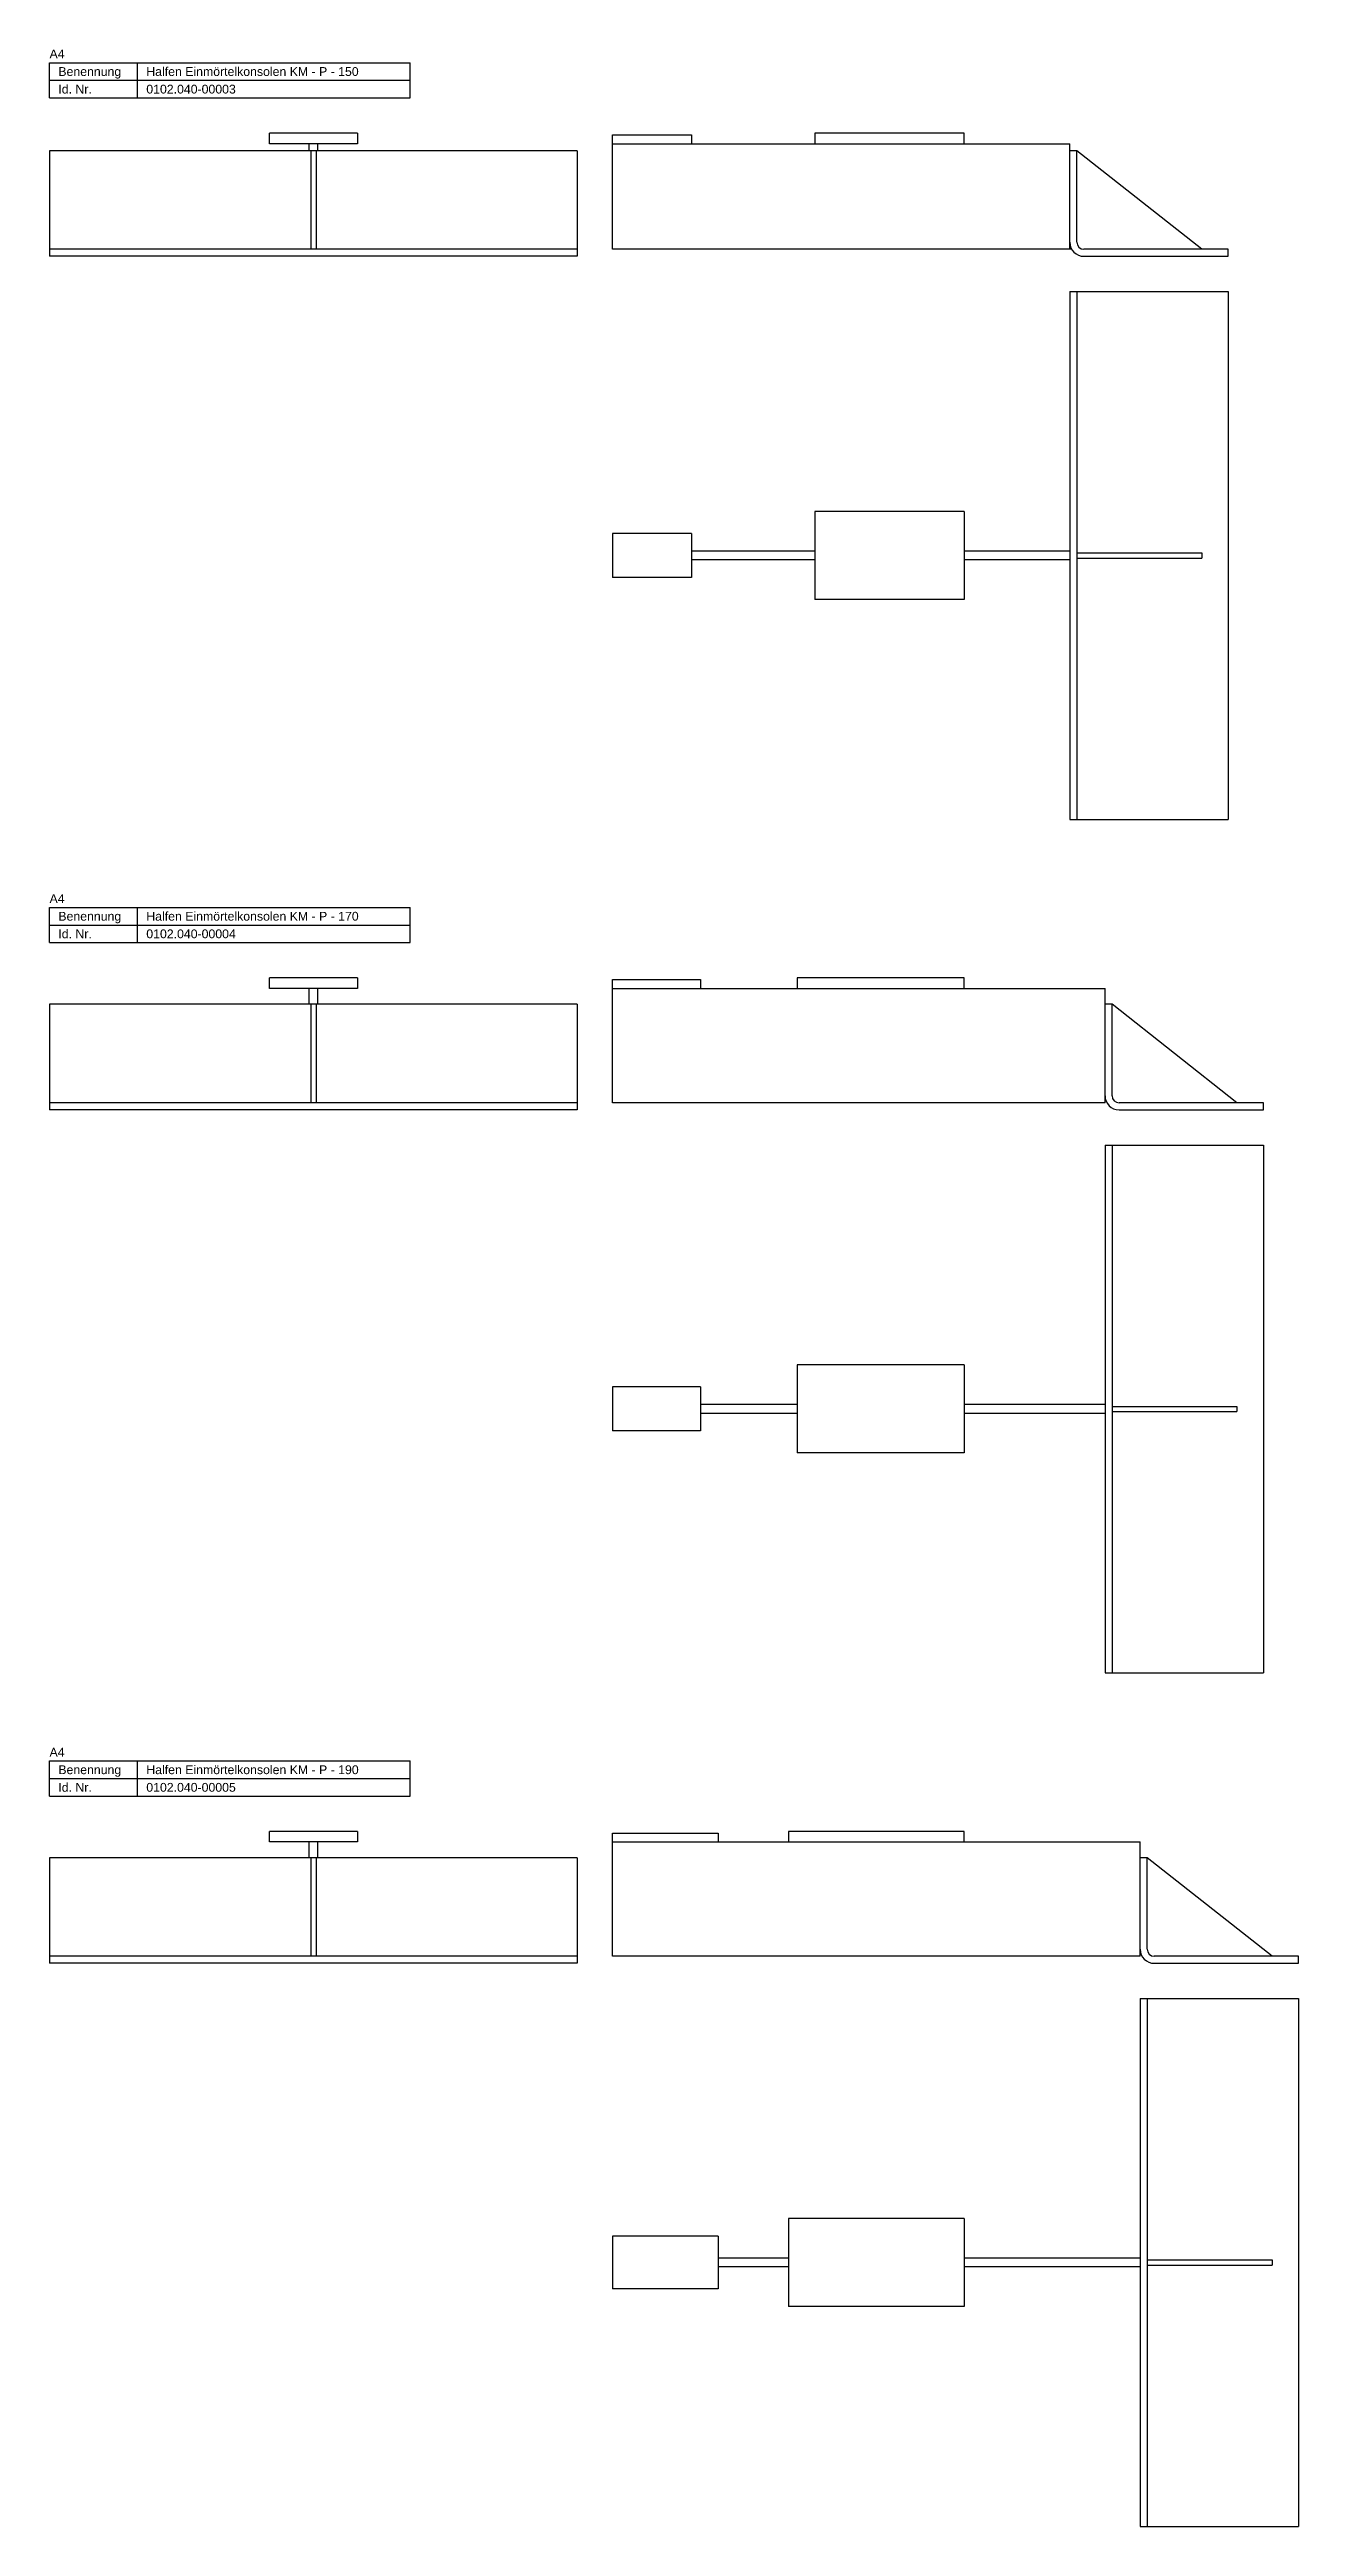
# Model space of a CAD drawing. Header units: millimetres. Extents: x 3 to 783, y -3567 to 271.
# Drawn here: x 13 to 723, y -2081 to -673 of the extents above; entities that cross this region are included whole.
import ezdxf

# ---------------------------------------------------------------- set-up
doc = ezdxf.new("R2010")
doc.units = ezdxf.units.MM
doc.layers.add('HALFEN-KONSOLANKER', color=2, linetype='CONTINUOUS')
doc.styles.add('ARIAL50', font='ARIAL.TTF', dxfattribs={"height": 5})

msp = doc.modelspace()

# ---------------------------------------------------------------- texts
at = {"layer": 'HALFEN-KONSOLANKER', "style": 'ARIAL50'}
for s, p in [('A4', (13.4, -678.3)), ('Benennung', (18.4, -688.3)), ('Halfen Einmörtelkonsolen KM - P - 150', (68.4, -688.3)), ('Id. Nr.', (18.4, -698.3)), ('0102.040-00003', (68.4, -698.3)), ('A4', (13.4, -1158.3)), ('Benennung', (18.4, -1168.3)), ('Halfen Einmörtelkonsolen KM - P - 170', (68.4, -1168.3)), ('Id. Nr.', (18.4, -1178.3)), ('0102.040-00004', (68.4, -1178.3)), ('A4', (13.4, -1643.3)), ('Benennung', (18.4, -1653.3)), ('Id. Nr.', (18.4, -1663.3)), ('0102.040-00005', (68.4, -1663.3)), ('Halfen Einmörtelkonsolen KM - P - 190', (68.4, -1653.3))]:
    msp.add_text(s, height=5, dxfattribs=at).set_placement(p)

# ---------------------------------------------------------------- linework, layer by layer
at = {"layer": 'HALFEN-KONSOLANKER'}
for p, q in [((13.4, -680.8), (218.4, -680.8)), ((13.4, -700.8), (13.4, -680.8)), ((63.4, -700.8), (63.4, -680.8)), ((218.4, -700.8), (218.4, -680.8)), ((13.4, -690.8), (218.4, -690.8)), ((13.4, -700.8), (218.4, -700.8)), ((313.4, -730.8), (13.4, -730.8)), ((13.4, -730.8), (13.4, -790.8)), ((188.4, -720.8), (138.4, -720.8)), ((138.4, -726.8), (138.4, -720.8)), ((188.4, -726.8), (138.4, -726.8)), ((160.9, -730.8), (160.9, -726.8)), ((161.9, -730.8), (161.9, -786.8)), ((164.9, -730.8), (164.9, -786.8)), ((165.9, -730.8), (165.9, -726.8)), ((188.4, -720.8), (188.4, -726.8)), ((313.4, -730.8), (313.4, -790.8)), ((333.4, -786.8), (333.4, -721.8)), ((333.4, -721.8), (378.4, -721.8)), ((333.4, -726.8), (593.4, -726.8)), ((378.4, -721.8), (378.4, -726.8)), ((533.4, -720.8), (448.4, -720.8)), ((448.4, -720.8), (448.4, -726.8)), ((533.4, -726.8), (533.4, -720.8)), ((593.4, -786.8), (593.4, -726.8)), ((597.4, -730.8), (593.4, -730.8)), ((668.4, -786.8), (597.4, -730.8)), ((597.4, -782.8), (597.4, -730.8)), ((313.4, -786.8), (13.4, -786.8)), ((594.5, -786.8), (333.4, -786.8)), ((683.4, -786.8), (601.4, -786.8)), ((683.4, -790.8), (683.4, -786.8)), ((313.4, -790.8), (13.4, -790.8)), ((601.4, -790.8), (683.4, -790.8)), ((593.4, -810.8), (593.4, -1110.8)), ((593.4, -810.8), (683.4, -810.8)), ((597.4, -810.8), (597.4, -1110.8)), ((683.4, -810.8), (683.4, -1110.8)), ((533.4, -935.8), (448.4, -935.8)), ((448.4, -935.8), (448.4, -985.8)), ((533.4, -935.8), (533.4, -985.8)), ((333.4, -948.3), (333.4, -973.3)), ((378.4, -948.3), (333.4, -948.3)), ((378.4, -948.3), (378.4, -973.3)), ((448.4, -958.3), (378.4, -958.3)), ((448.4, -963.3), (378.4, -963.3)), ((593.4, -958.3), (533.4, -958.3)), ((593.4, -963.3), (533.4, -963.3)), ((597.4, -959.3), (668.4, -959.3)), ((597.4, -962.3), (668.4, -962.3)), ((668.4, -959.3), (668.4, -962.3)), ((378.4, -973.3), (333.4, -973.3)), ((533.4, -985.8), (448.4, -985.8)), ((593.4, -1110.8), (683.4, -1110.8)), ((13.4, -1160.8), (218.4, -1160.8)), ((13.4, -1180.8), (13.4, -1160.8)), ((63.4, -1180.8), (63.4, -1160.8)), ((218.4, -1180.8), (218.4, -1160.8)), ((13.4, -1170.8), (218.4, -1170.8)), ((13.4, -1180.8), (218.4, -1180.8)), ((138.4, -1206.8), (138.4, -1200.8)), ((188.4, -1200.8), (138.4, -1200.8)), ((188.4, -1206.8), (138.4, -1206.8)), ((160.9, -1215.8), (160.9, -1206.8)), ((165.9, -1215.8), (165.9, -1206.8)), ((188.4, -1200.8), (188.4, -1206.8)), ((333.4, -1271.8), (333.4, -1201.8)), ((333.4, -1201.8), (383.4, -1201.8)), ((333.4, -1206.8), (613.4, -1206.8)), ((383.4, -1201.8), (383.4, -1206.8)), ((438.4, -1200.8), (438.4, -1206.8)), ((533.4, -1200.8), (438.4, -1200.8)), ((533.4, -1206.8), (533.4, -1200.8)), ((613.4, -1271.8), (613.4, -1206.8)), ((313.4, -1215.8), (13.4, -1215.8)), ((13.4, -1215.8), (13.4, -1275.8)), ((161.9, -1215.8), (161.9, -1271.8)), ((164.9, -1215.8), (164.9, -1271.8)), ((313.4, -1215.8), (313.4, -1275.8)), ((617.4, -1215.8), (613.4, -1215.8)), ((688.4, -1271.8), (617.4, -1215.8)), ((617.4, -1267.8), (617.4, -1215.8)), ((313.4, -1271.8), (13.4, -1271.8)), ((313.4, -1275.8), (13.4, -1275.8)), ((613.4, -1271.8), (333.4, -1271.8)), ((703.4, -1271.8), (621.4, -1271.8)), ((621.4, -1275.8), (703.4, -1275.8)), ((703.4, -1275.8), (703.4, -1271.8)), ((613.4, -1295.8), (613.4, -1595.8)), ((613.4, -1295.8), (703.4, -1295.8)), ((617.4, -1295.8), (617.4, -1595.8)), ((703.4, -1295.8), (703.4, -1595.8)), ((533.4, -1420.8), (438.4, -1420.8)), ((438.4, -1420.8), (438.4, -1470.8)), ((533.4, -1420.8), (533.4, -1470.8)), ((383.4, -1433.3), (333.4, -1433.3)), ((333.4, -1433.3), (333.4, -1458.3)), ((383.4, -1433.3), (383.4, -1458.3)), ((438.4, -1443.3), (383.4, -1443.3)), ((438.4, -1448.3), (383.4, -1448.3)), ((613.4, -1443.3), (533.4, -1443.3)), ((613.4, -1448.3), (533.4, -1448.3)), ((617.4, -1444.3), (688.4, -1444.3)), ((617.4, -1447.3), (688.4, -1447.3)), ((688.4, -1444.3), (688.4, -1447.3)), ((383.4, -1458.3), (333.4, -1458.3)), ((533.4, -1470.8), (438.4, -1470.8)), ((613.4, -1595.8), (703.4, -1595.8)), ((13.4, -1645.8), (218.4, -1645.8)), ((13.4, -1665.8), (13.4, -1645.8)), ((63.4, -1665.8), (63.4, -1645.8)), ((218.4, -1665.8), (218.4, -1645.8)), ((13.4, -1655.8), (218.4, -1655.8)), ((13.4, -1665.8), (218.4, -1665.8)), ((188.4, -1685.8), (138.4, -1685.8)), ((138.4, -1691.8), (138.4, -1685.8)), ((188.4, -1685.8), (188.4, -1691.8)), ((333.4, -1756.8), (333.4, -1686.8)), ((333.4, -1686.8), (393.4, -1686.8)), ((393.4, -1686.8), (393.4, -1691.8)), ((533.4, -1685.8), (433.4, -1685.8)), ((433.4, -1685.8), (433.4, -1691.8)), ((533.4, -1691.8), (533.4, -1685.8)), ((313.4, -1700.8), (13.4, -1700.8)), ((13.4, -1700.8), (13.4, -1760.8)), ((188.4, -1691.8), (138.4, -1691.8)), ((160.9, -1700.8), (160.9, -1691.8)), ((161.9, -1700.8), (161.9, -1756.8)), ((164.9, -1700.8), (164.9, -1756.8)), ((165.9, -1700.8), (165.9, -1691.8)), ((313.4, -1700.8), (313.4, -1760.8)), ((333.4, -1691.8), (633.4, -1691.8)), ((633.4, -1756.8), (633.4, -1691.8)), ((637.4, -1700.8), (633.4, -1700.8)), ((708.4, -1756.8), (637.4, -1700.8)), ((637.4, -1752.8), (637.4, -1700.8)), ((313.4, -1756.8), (13.4, -1756.8)), ((633.4, -1756.8), (333.4, -1756.8)), ((723.4, -1756.8), (641.4, -1756.8)), ((723.4, -1760.8), (723.4, -1756.8)), ((313.4, -1760.8), (13.4, -1760.8)), ((641.4, -1760.8), (723.4, -1760.8)), ((633.4, -1780.8), (633.4, -2080.8)), ((633.4, -1780.8), (723.4, -1780.8)), ((637.4, -1780.8), (637.4, -2080.8)), ((723.4, -1780.8), (723.4, -2080.8)), ((433.4, -1905.8), (433.4, -1955.8)), ((533.4, -1905.8), (433.4, -1905.8)), ((533.4, -1905.8), (533.4, -1955.8)), ((333.4, -1915.8), (333.4, -1945.8)), ((393.4, -1915.8), (333.4, -1915.8)), ((393.4, -1915.8), (393.4, -1945.8)), ((433.4, -1928.3), (393.4, -1928.3)), ((433.4, -1933.3), (393.4, -1933.3)), ((633.4, -1928.3), (533.4, -1928.3)), ((633.4, -1933.3), (533.4, -1933.3)), ((637.4, -1929.3), (708.4, -1929.3)), ((637.4, -1932.3), (708.4, -1932.3)), ((708.4, -1929.3), (708.4, -1932.3)), ((393.4, -1945.8), (333.4, -1945.8)), ((533.4, -1955.8), (433.4, -1955.8)), ((633.4, -2080.8), (723.4, -2080.8))]:
    msp.add_line(p, q, dxfattribs=at)
for centre, radius in [((601.4, -782.8), 8), ((601.4, -782.8), 4), ((621.4, -1267.8), 8), ((621.4, -1267.8), 4), ((641.4, -1752.8), 8), ((641.4, -1752.8), 4)]:
    msp.add_arc(centre, radius, 180, 270, dxfattribs=at)

msp.set_redraw_order([(e.dxf.handle, doc.entitydb.next_handle()) for e in msp.query("TEXT MTEXT ATTDEF DIMENSION ARC_DIMENSION")])  # texts and dimensions are drawn at this point

doc.saveas('drawing.dxf')
